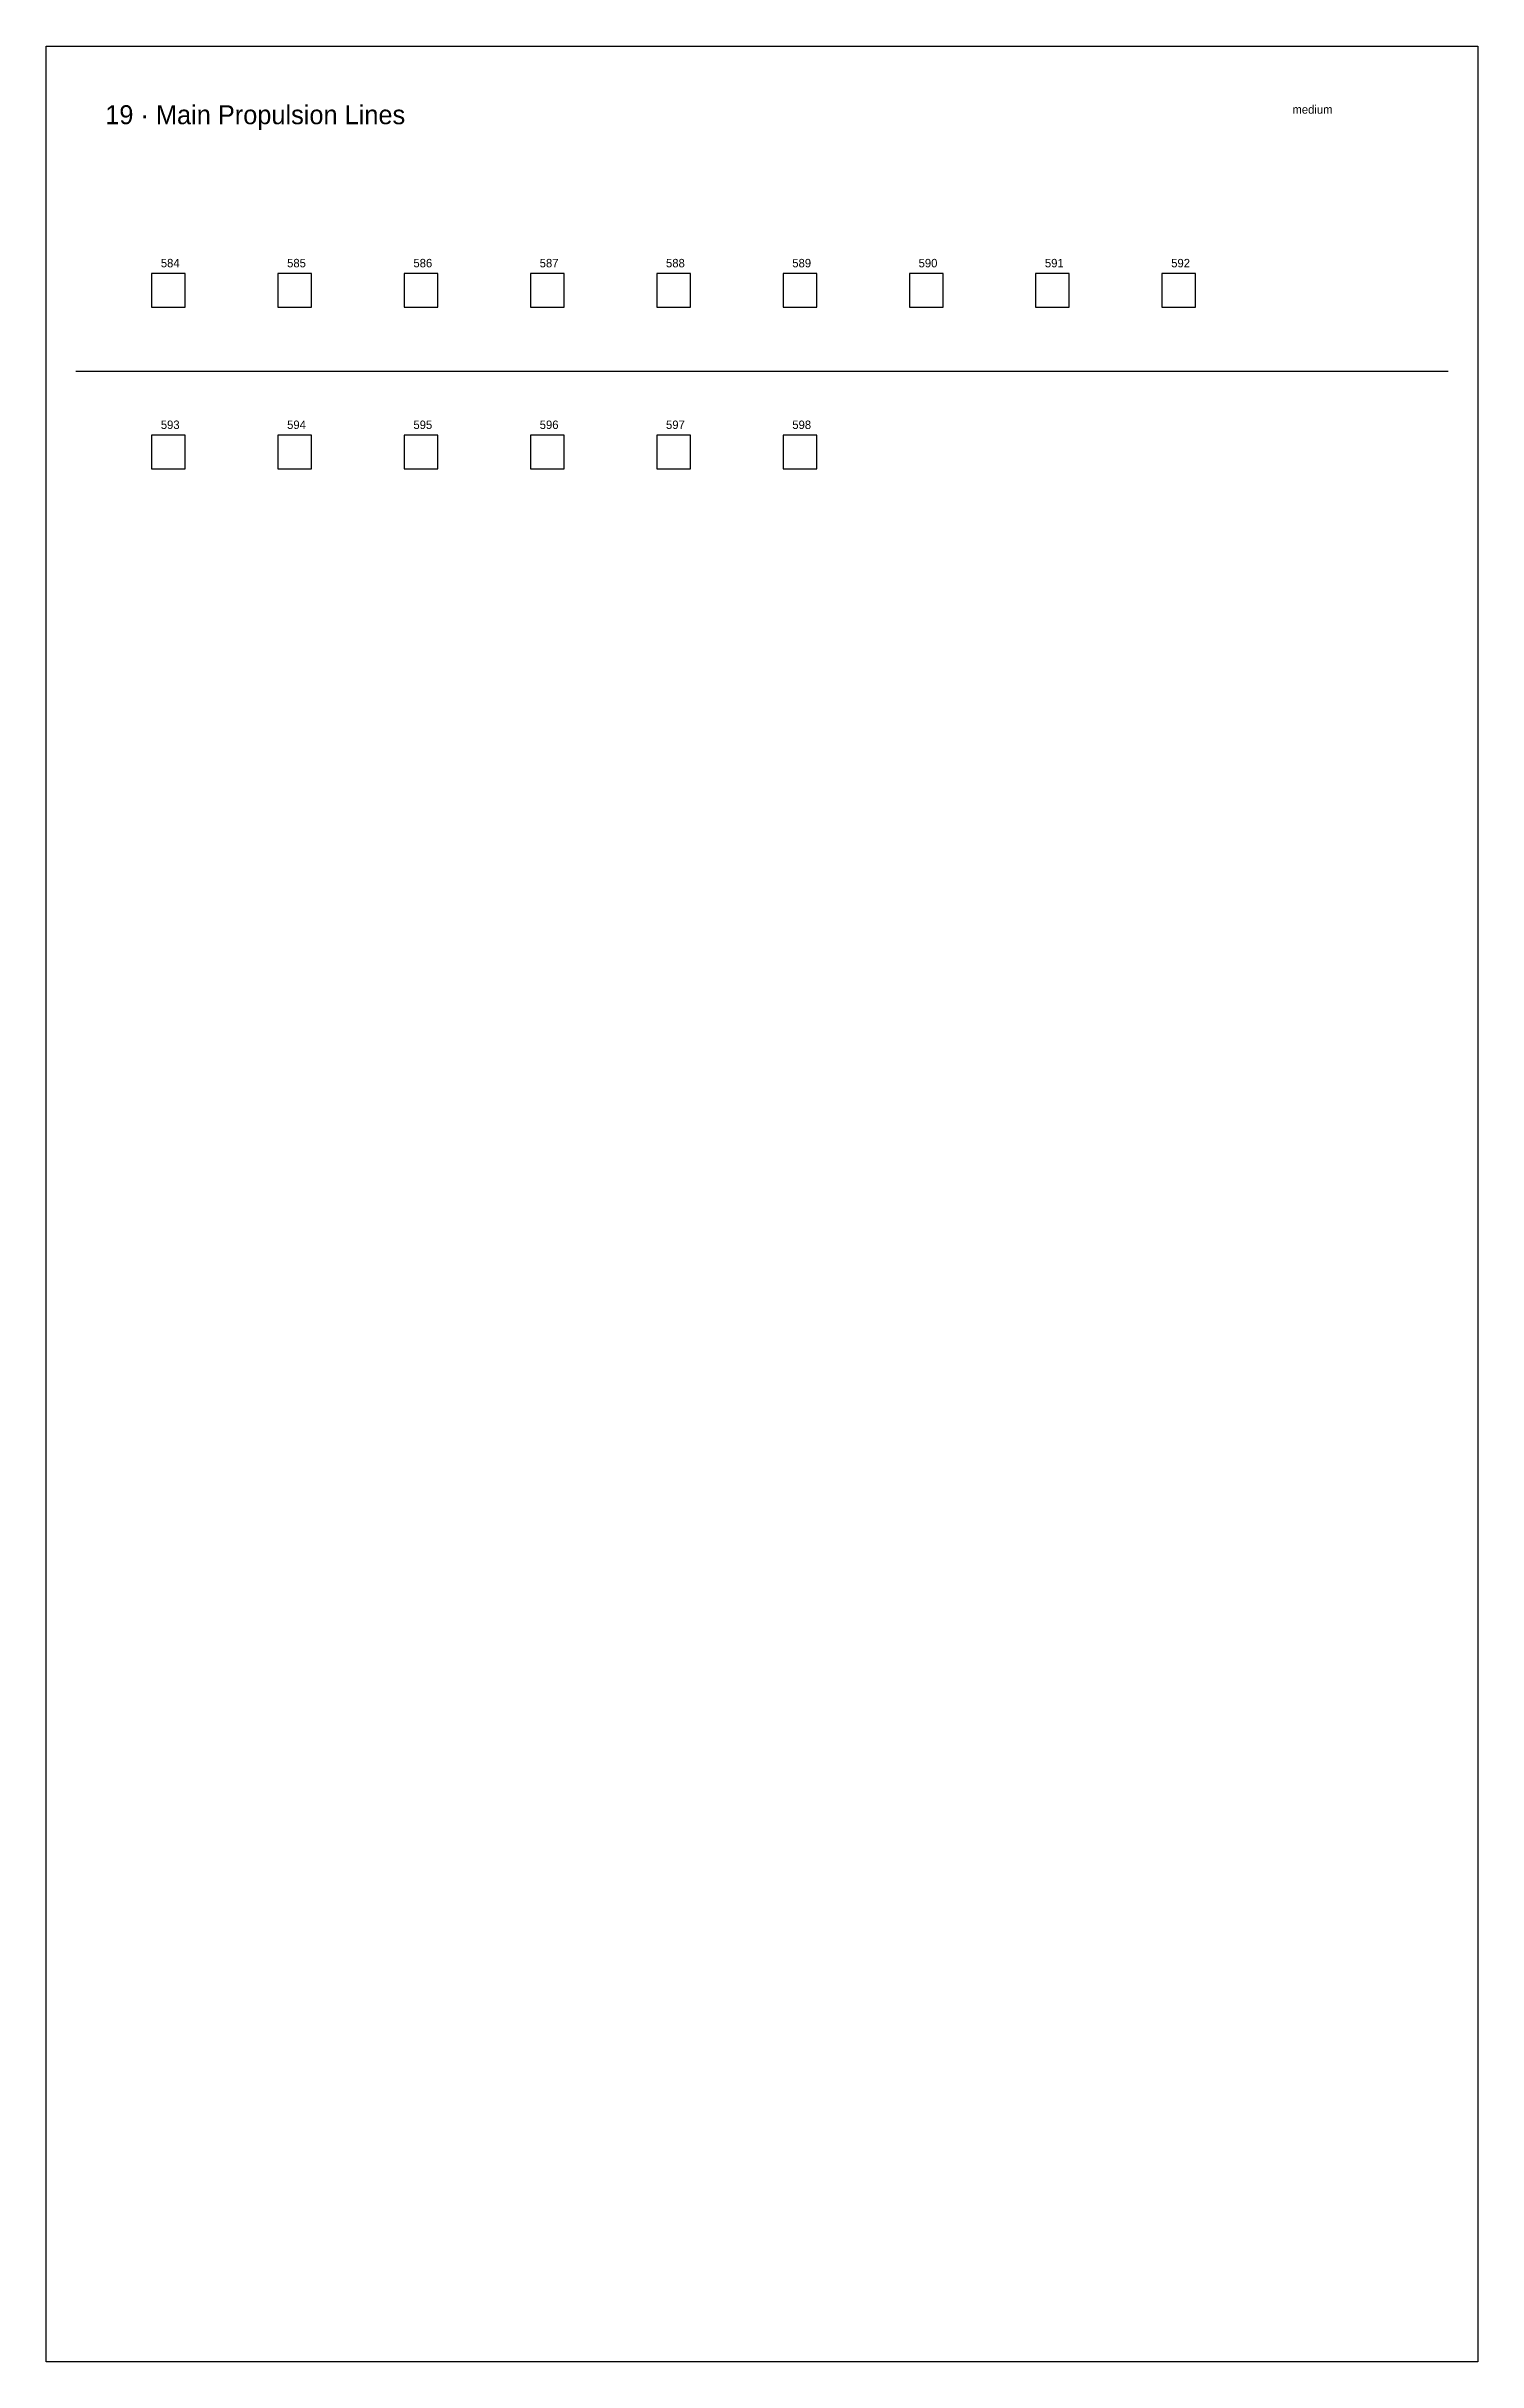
# Model space of a CAD drawing. Header units: metres. Extents: x 0 to 1360, y -2750 to 0.
# Drawn here: x 680 to 1020, y -2750 to -2200 of the extents above; entities that cross this region are included whole.
import ezdxf

# ---------------------------------------------------------------- set-up
doc = ezdxf.new("R2010")
doc.units = ezdxf.units.M
for name, color, linetype in [('FITTING', 5, 'Continuous'), ('SYS-BORDER', 8, 'Continuous'), ('SYS-DIVIDER', 253, 'Continuous'), ('SYS-NAME', 7, 'Continuous'), ('TEXT-SEQ', 3, 'Continuous')]:
    doc.layers.add(name, color=color, linetype=linetype)

msp = doc.modelspace()

# ---------------------------------------------------------------- texts
at = {"layer": 'SYS-DIVIDER'}
msp.add_text('medium', height=2, dxfattribs=at).set_placement((976, -2216))
at = {"layer": 'SYS-NAME'}
msp.add_text('19 · Main Propulsion Lines', height=4.5, dxfattribs=at).set_placement((694, -2218.5))
at = {"layer": 'TEXT-SEQ'}
for s, p in [('584', (707.2, -2252.5)), ('585', (737.2, -2252.5)), ('586', (767.2, -2252.5)), ('587', (797.2, -2252.5)), ('588', (827.2, -2252.5)), ('589', (857.2, -2252.5)), ('590', (887.2, -2252.5)), ('591', (917.2, -2252.5)), ('592', (947.2, -2252.5)), ('593', (707.2, -2290.9)), ('594', (737.2, -2290.9)), ('595', (767.2, -2290.9)), ('596', (797.2, -2290.9)), ('597', (827.2, -2290.9)), ('598', (857.2, -2290.9))]:
    msp.add_text(s, height=2, dxfattribs=at).set_placement(p)

# ---------------------------------------------------------------- linework, layer by layer
at = {"layer": 'FITTING'}
for points in [[(705, -2262), (713, -2262), (713, -2254), (705, -2254), (705, -2262)], [(735, -2262), (743, -2262), (743, -2254), (735, -2254), (735, -2262)], [(765, -2262), (773, -2262), (773, -2254), (765, -2254), (765, -2262)], [(795, -2262), (803, -2262), (803, -2254), (795, -2254), (795, -2262)], [(825, -2262), (833, -2262), (833, -2254), (825, -2254), (825, -2262)], [(855, -2262), (863, -2262), (863, -2254), (855, -2254), (855, -2262)], [(885, -2262), (893, -2262), (893, -2254), (885, -2254), (885, -2262)], [(915, -2262), (923, -2262), (923, -2254), (915, -2254), (915, -2262)], [(945, -2262), (953, -2262), (953, -2254), (945, -2254), (945, -2262)], [(705, -2300.4), (713, -2300.4), (713, -2292.4), (705, -2292.4), (705, -2300.4)], [(735, -2300.4), (743, -2300.4), (743, -2292.4), (735, -2292.4), (735, -2300.4)], [(765, -2300.4), (773, -2300.4), (773, -2292.4), (765, -2292.4), (765, -2300.4)], [(795, -2300.4), (803, -2300.4), (803, -2292.4), (795, -2292.4), (795, -2300.4)], [(825, -2300.4), (833, -2300.4), (833, -2292.4), (825, -2292.4), (825, -2300.4)], [(855, -2300.4), (863, -2300.4), (863, -2292.4), (855, -2292.4), (855, -2300.4)]]:
    msp.add_lwpolyline(points, dxfattribs=at)
at = {"layer": 'SYS-BORDER'}
msp.add_lwpolyline([(680, -2200), (1020, -2200), (1020, -2750), (680, -2750), (680, -2200)], dxfattribs=at)
at = {"layer": 'SYS-DIVIDER'}
msp.add_line((687, -2277.2), (1013, -2277.2), dxfattribs=at)

msp.set_redraw_order([(e.dxf.handle, doc.entitydb.next_handle()) for e in msp.query("TEXT MTEXT ATTDEF DIMENSION ARC_DIMENSION")])  # texts and dimensions are drawn at this point

doc.saveas('drawing.dxf')
